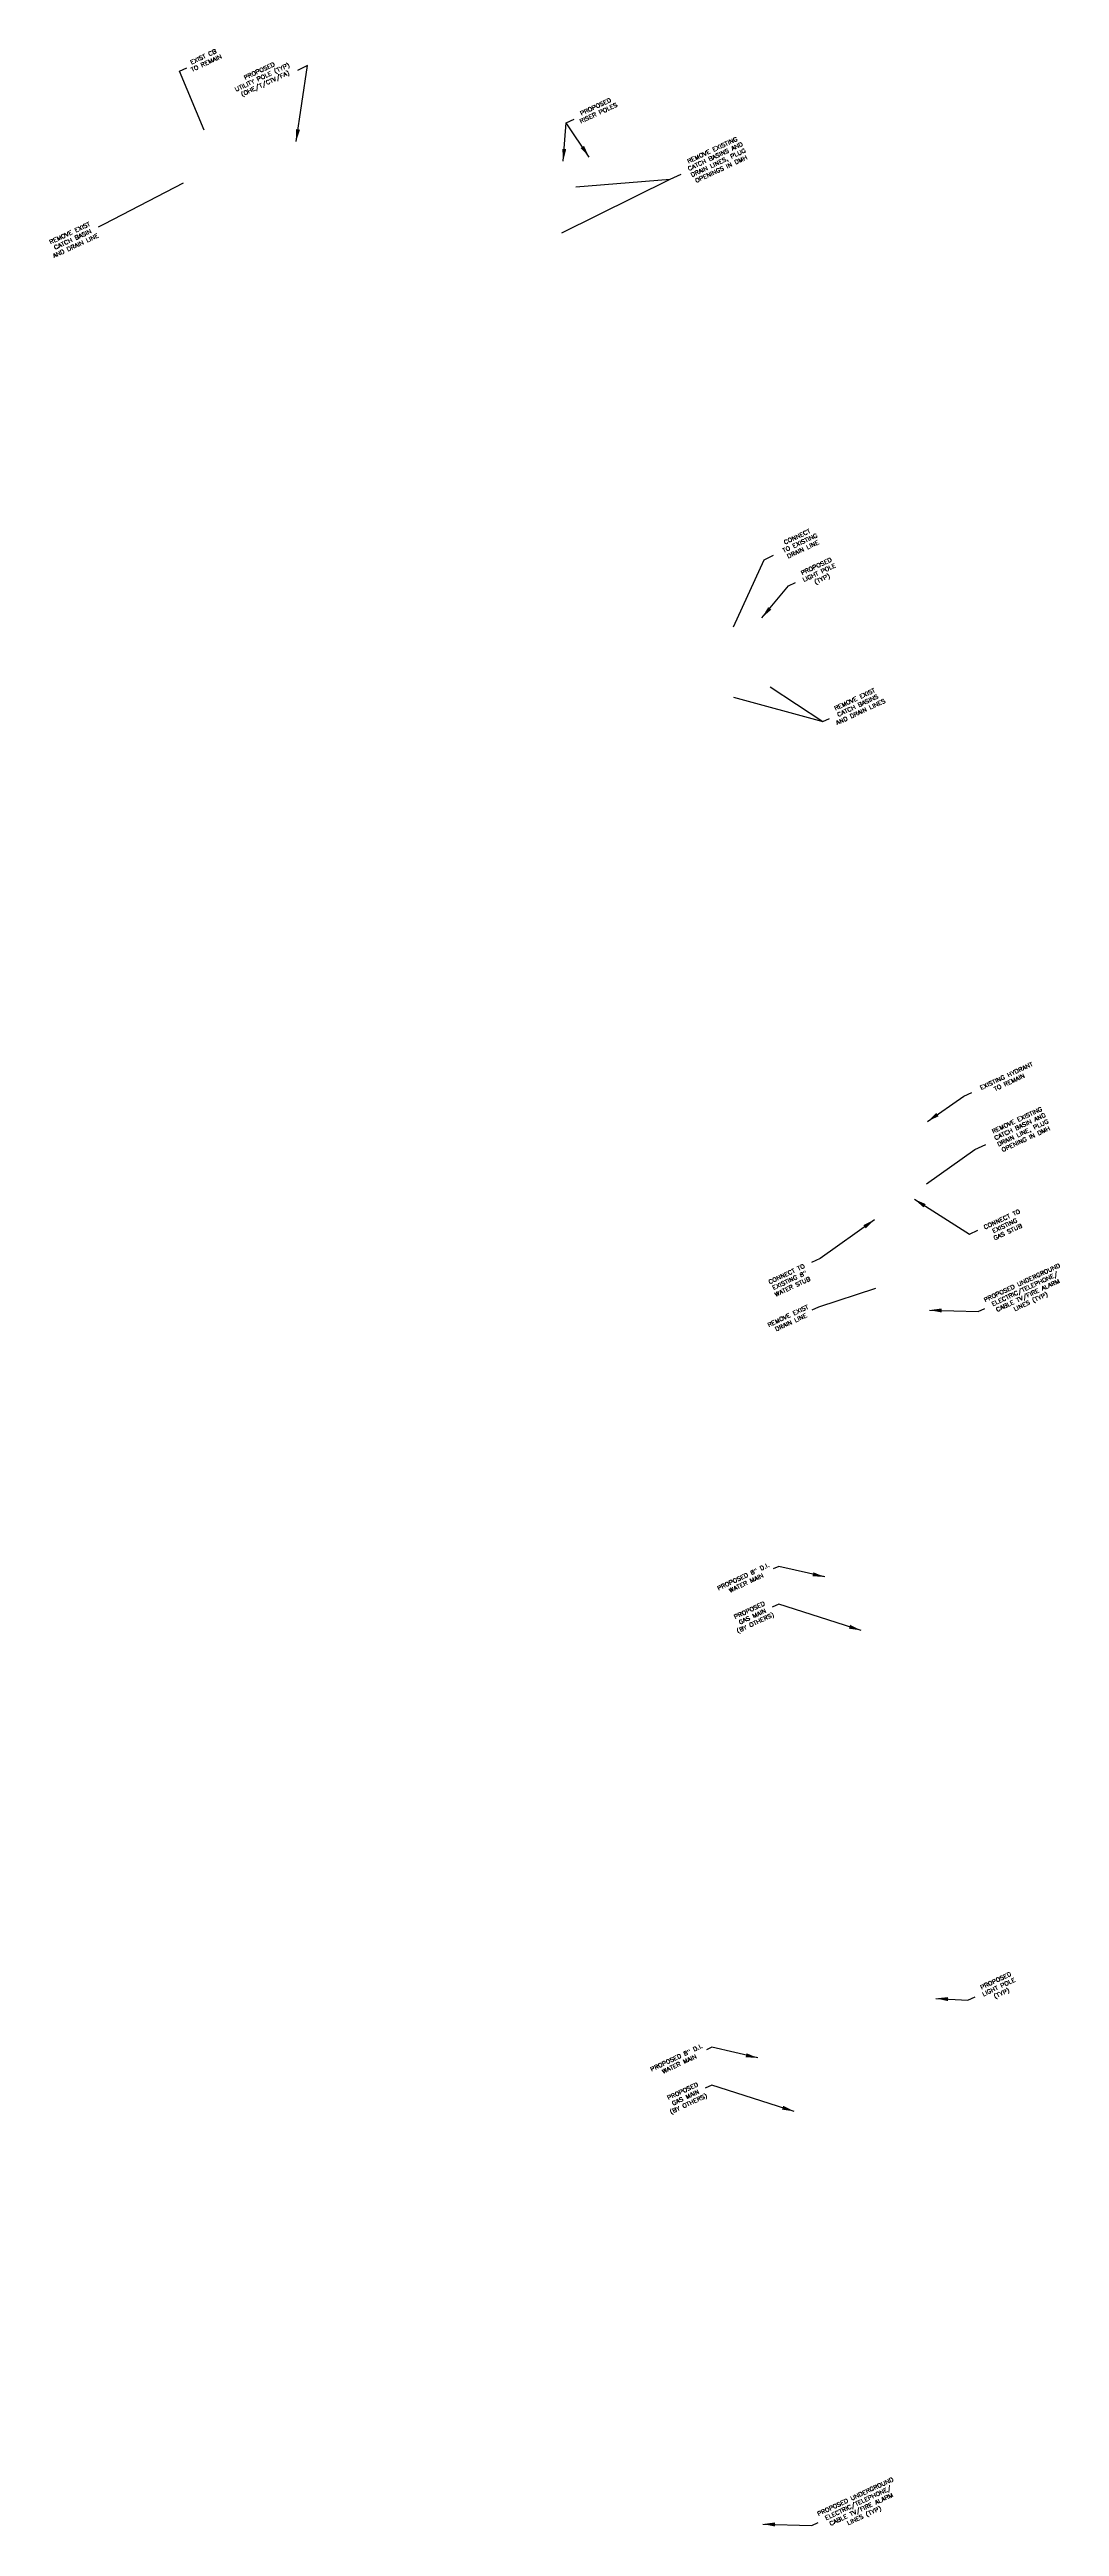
# Model space of a CAD drawing. Header units: feet. Extents: x 1024731 to 1026538, y 90903 to 93525.
# Drawn here: x 1024731 to 1025329, y 91934 to 93398 of the extents above; entities that cross this region are included whole.
import ezdxf
from ezdxf.enums import TextEntityAlignment as Align

# ---------------------------------------------------------------- set-up
doc = ezdxf.new("R2010")
doc.units = ezdxf.units.FT
doc.header["$MEASUREMENT"] = 0
doc.layers.add('P7DRT', color=3, linetype='Continuous')
doc.layers.add('P7UTT', color=3, linetype='Continuous')
doc.styles.add('60', font='simplex.shx', dxfattribs={"width": 1.15, "height": 6})
doc.dimstyles.get("Standard").update_dxf_attribs({"dimtxt": 0.18, "dimasz": 0.18, "dimexe": 0.18, "dimexo": 0.0625, "dimgap": 0.09, "dimtad": 0, "dimtih": 1, "dimtoh": 1, "dimdec": 4, "dimzin": 0, "dimdsep": 46, "dimtxsty": 'Standard', "dimcen": 0.09, "dimadec": 0, "dimazin": 0, "dimtfac": 1, "dimtdec": 4, "dimtofl": 0, "dimtmove": 0, "dimatfit": 3, "dimfxl": 1, "dimtolj": 1, "dimtzin": 0, "dimarcsym": 0})

msp = doc.modelspace()

# ---------------------------------------------------------------- texts
at = {"layer": 'P7DRT', "style": '60', "width": 1.15}
for s, p in [('TO EXISTING', (1025175.71235, 93105.34075)), ('CONNECT', (1025173.97358, 93109.06956)), ('DRAIN LINE', (1025177.45112, 93101.61194))]:
    msp.add_text(s, height=2.4, rotation=25, dxfattribs=at).set_placement(p, align=Align.CENTER)
at = {"layer": 'P7UTT', "style": '60', "width": 1.15}
for s, p in [('EXIST CB', (1024822.82413, 93392.76402)), ('TO REMAIN', (1024824.5629, 93389.03521)), ('UTILITY POLE (TYP)', (1024857.65697, 93380.67622)), ('PROPOSED', (1024855.9182, 93384.40503)), ('(OHE/T/CTV/FA)', (1024859.39574, 93376.94741)), ('RISER POLES', (1025056.55139, 93359.51739)), ('PROPOSED', (1025054.81261, 93363.2462)), ('REMOVE EXISTING', (1025123.86502, 93337.59302)), ('CATCH BASINS AND', (1025125.6038, 93333.86421)), ('DRAIN LINES, PLUG', (1025127.34257, 93330.1354)), ('OPENINGS IN DMH', (1025129.08134, 93326.40659)), ('REMOVE EXIST', (1024743.8462, 93288.57057)), ('AND DRAIN LINE', (1024747.32375, 93281.11295)), ('CATCH BASIN', (1024745.58498, 93284.84176)), ('PROPOSED', (1025185.33259, 93091.55048)), ('LIGHT POLE', (1025187.07136, 93087.82167)), ('(TYP)', (1025188.81014, 93084.09286)), ('REMOVE EXIST', (1025208.07514, 93012.94993)), ('AND DRAIN LINES', (1025211.55269, 93005.49232)), ('CATCH BASINS', (1025209.81392, 93009.22113)), ('EXISTING HYDRANT', (1025297.7495, 92790.2609)), ('TO REMAIN', (1025299.48827, 92786.53209)), ('REMOVE EXISTING', (1025304.03301, 92764.13027)), ('CATCH BASIN AND', (1025305.77178, 92760.40146)), ('DRAIN LINE, PLUG', (1025307.51055, 92756.67265)), ('OPENING IN DMH', (1025309.24932, 92752.94384)), ('CONNECT TO', (1025295.10209, 92705.54233)), ('EXISTING', (1025296.84087, 92701.81352)), ('GAS STUB', (1025298.57964, 92698.08471)), ('CONNECT TO', (1025167.80431, 92673.19856)), ('EXISTING 8"', (1025169.54308, 92669.46975)), ('WATER STUB', (1025171.28185, 92665.74095)), ('PROPOSED UNDERGROUND', (1025306.96125, 92668.07267)), ('ELECTRIC/TELEPHONE/', (1025308.70003, 92664.34386)), ('CABLE TV/FIRE ALARM', (1025310.4388, 92660.61505)), ('LINES (TYP)', (1025312.17757, 92656.88624)), ('REMOVE EXIST', (1025168.62285, 92648.41615)), ('DRAIN LINE', (1025170.36162, 92644.68734)), ('PROPOSED 8" D.I.', (1025142.15351, 92494.28426)), ('WATER MAIN', (1025143.89228, 92490.55546)), ('PROPOSED', (1025145.81287, 92474.48475)), ('(BY OTHERS)', (1025149.29042, 92467.02713)), ('GAS MAIN', (1025147.55165, 92470.75594)), ('PROPOSED', (1025291.49601, 92255.45012)), ('LIGHT POLE', (1025293.23478, 92251.72131)), ('(TYP)', (1025294.97355, 92247.9925)), ('PROPOSED 8" D.I.', (1025102.61883, 92209.95769)), ('WATER MAIN', (1025104.3576, 92206.22888)), ('PROPOSED', (1025106.2782, 92190.15818)), ('(BY OTHERS)', (1025109.75574, 92182.70056)), ('GAS MAIN', (1025108.01697, 92186.42937)), ('PROPOSED UNDERGROUND', (1025208.4426, 91950.43765)), ('ELECTRIC/TELEPHONE/', (1025210.18137, 91946.70884)), ('CABLE TV/FIRE ALARM', (1025211.92014, 91942.98003)), ('LINES (TYP)', (1025213.65891, 91939.25122))]:
    msp.add_text(s, height=2.4, rotation=25, dxfattribs=at).set_placement(p, align=Align.CENTER)

# ---------------------------------------------------------------- leaders
at = {"layer": 'P7DRT'}
msp.add_leader([(1025135.87222, 93056.8516), (1025153.91866, 93096.50734), (1025159.60199, 93099.15752)], dimstyle='Standard', dxfattribs=at)
at = {"layer": 'P7UTT'}
for points in [[(1024877.25955, 93343.76985), (1024883.93656, 93388.59451), (1024877.97487, 93385.81453)], [(1025035.17634, 93332.12973), (1025036.99018, 93354.75051)], [(1025050.49699, 93334.54164), (1025036.99018, 93354.75051), (1025041.72181, 93356.95691)], [(1025152.72597, 93062.25761), (1025168.3886, 93081.03717), (1025172.579, 93082.99118)], [(1025250.59099, 92764.40616), (1025272.12816, 92779.45679), (1025276.82699, 92781.64789)], [(1025242.83612, 92718.45188), (1025275.48672, 92697.79258), (1025280.42541, 92700.09553)], [(1025219.21409, 92706.38973), (1025187.0377, 92683.42675), (1025181.99241, 92681.07409)], [(1025251.76172, 92652.92672), (1025280.64867, 92652.02293), (1025284.54591, 92653.84025)], [(1025189.88098, 92495.15933), (1025162.64878, 92501.45844), (1025159.36247, 92499.92601)], [(1025211.31966, 92463.58734), (1025162.61461, 92479.15855), (1025158.74197, 92477.35271)], [(1025255.5694, 92246.03716), (1025274.55202, 92244.9368), (1025278.74242, 92246.89082)], [(1025150.34631, 92210.83276), (1025123.1141, 92217.13187), (1025119.82779, 92215.59943)], [(1025171.78498, 92179.26077), (1025123.07993, 92194.83197), (1025119.20729, 92193.02613)], [(1025153.24306, 91935.2917), (1025182.13001, 91934.38792), (1025186.02725, 91936.20523)]]:
    msp.add_leader(points, dimstyle='Standard', override={"dimscale": 40, "dimexo": 0.0625, "dimdec": 4, "dimaunit": 0}, dxfattribs=at)
for points in [[(1024822.88075, 93350.46716), (1024808.21885, 93385.35205), (1024812.50447, 93387.35047)], [(1024810.47498, 93319.09759), (1024763.6319, 93294.80932), (1024760.05987, 93293.14365)], [(1025034.43149, 93289.83294), (1025098.47363, 93321.3993)], [(1025042.62081, 93316.93038), (1025098.47363, 93321.3993), (1025104.8508, 93324.37303)], [(1025135.94984, 93015.34079), (1025188.67857, 93000.84969), (1025192.64431, 93002.69895)], [(1025157.64055, 93021.35417), (1025188.67857, 93000.84969)], [(1025249.96851, 92727.5273), (1025278.64162, 92747.93655), (1025285.01879, 92750.91028)], [(1025219.82683, 92665.7885), (1025186.06957, 92654.70728), (1025182.10383, 92652.85802)]]:
    msp.add_leader(points, dimstyle='Standard', dxfattribs=at)

doc.saveas('drawing.dxf')
